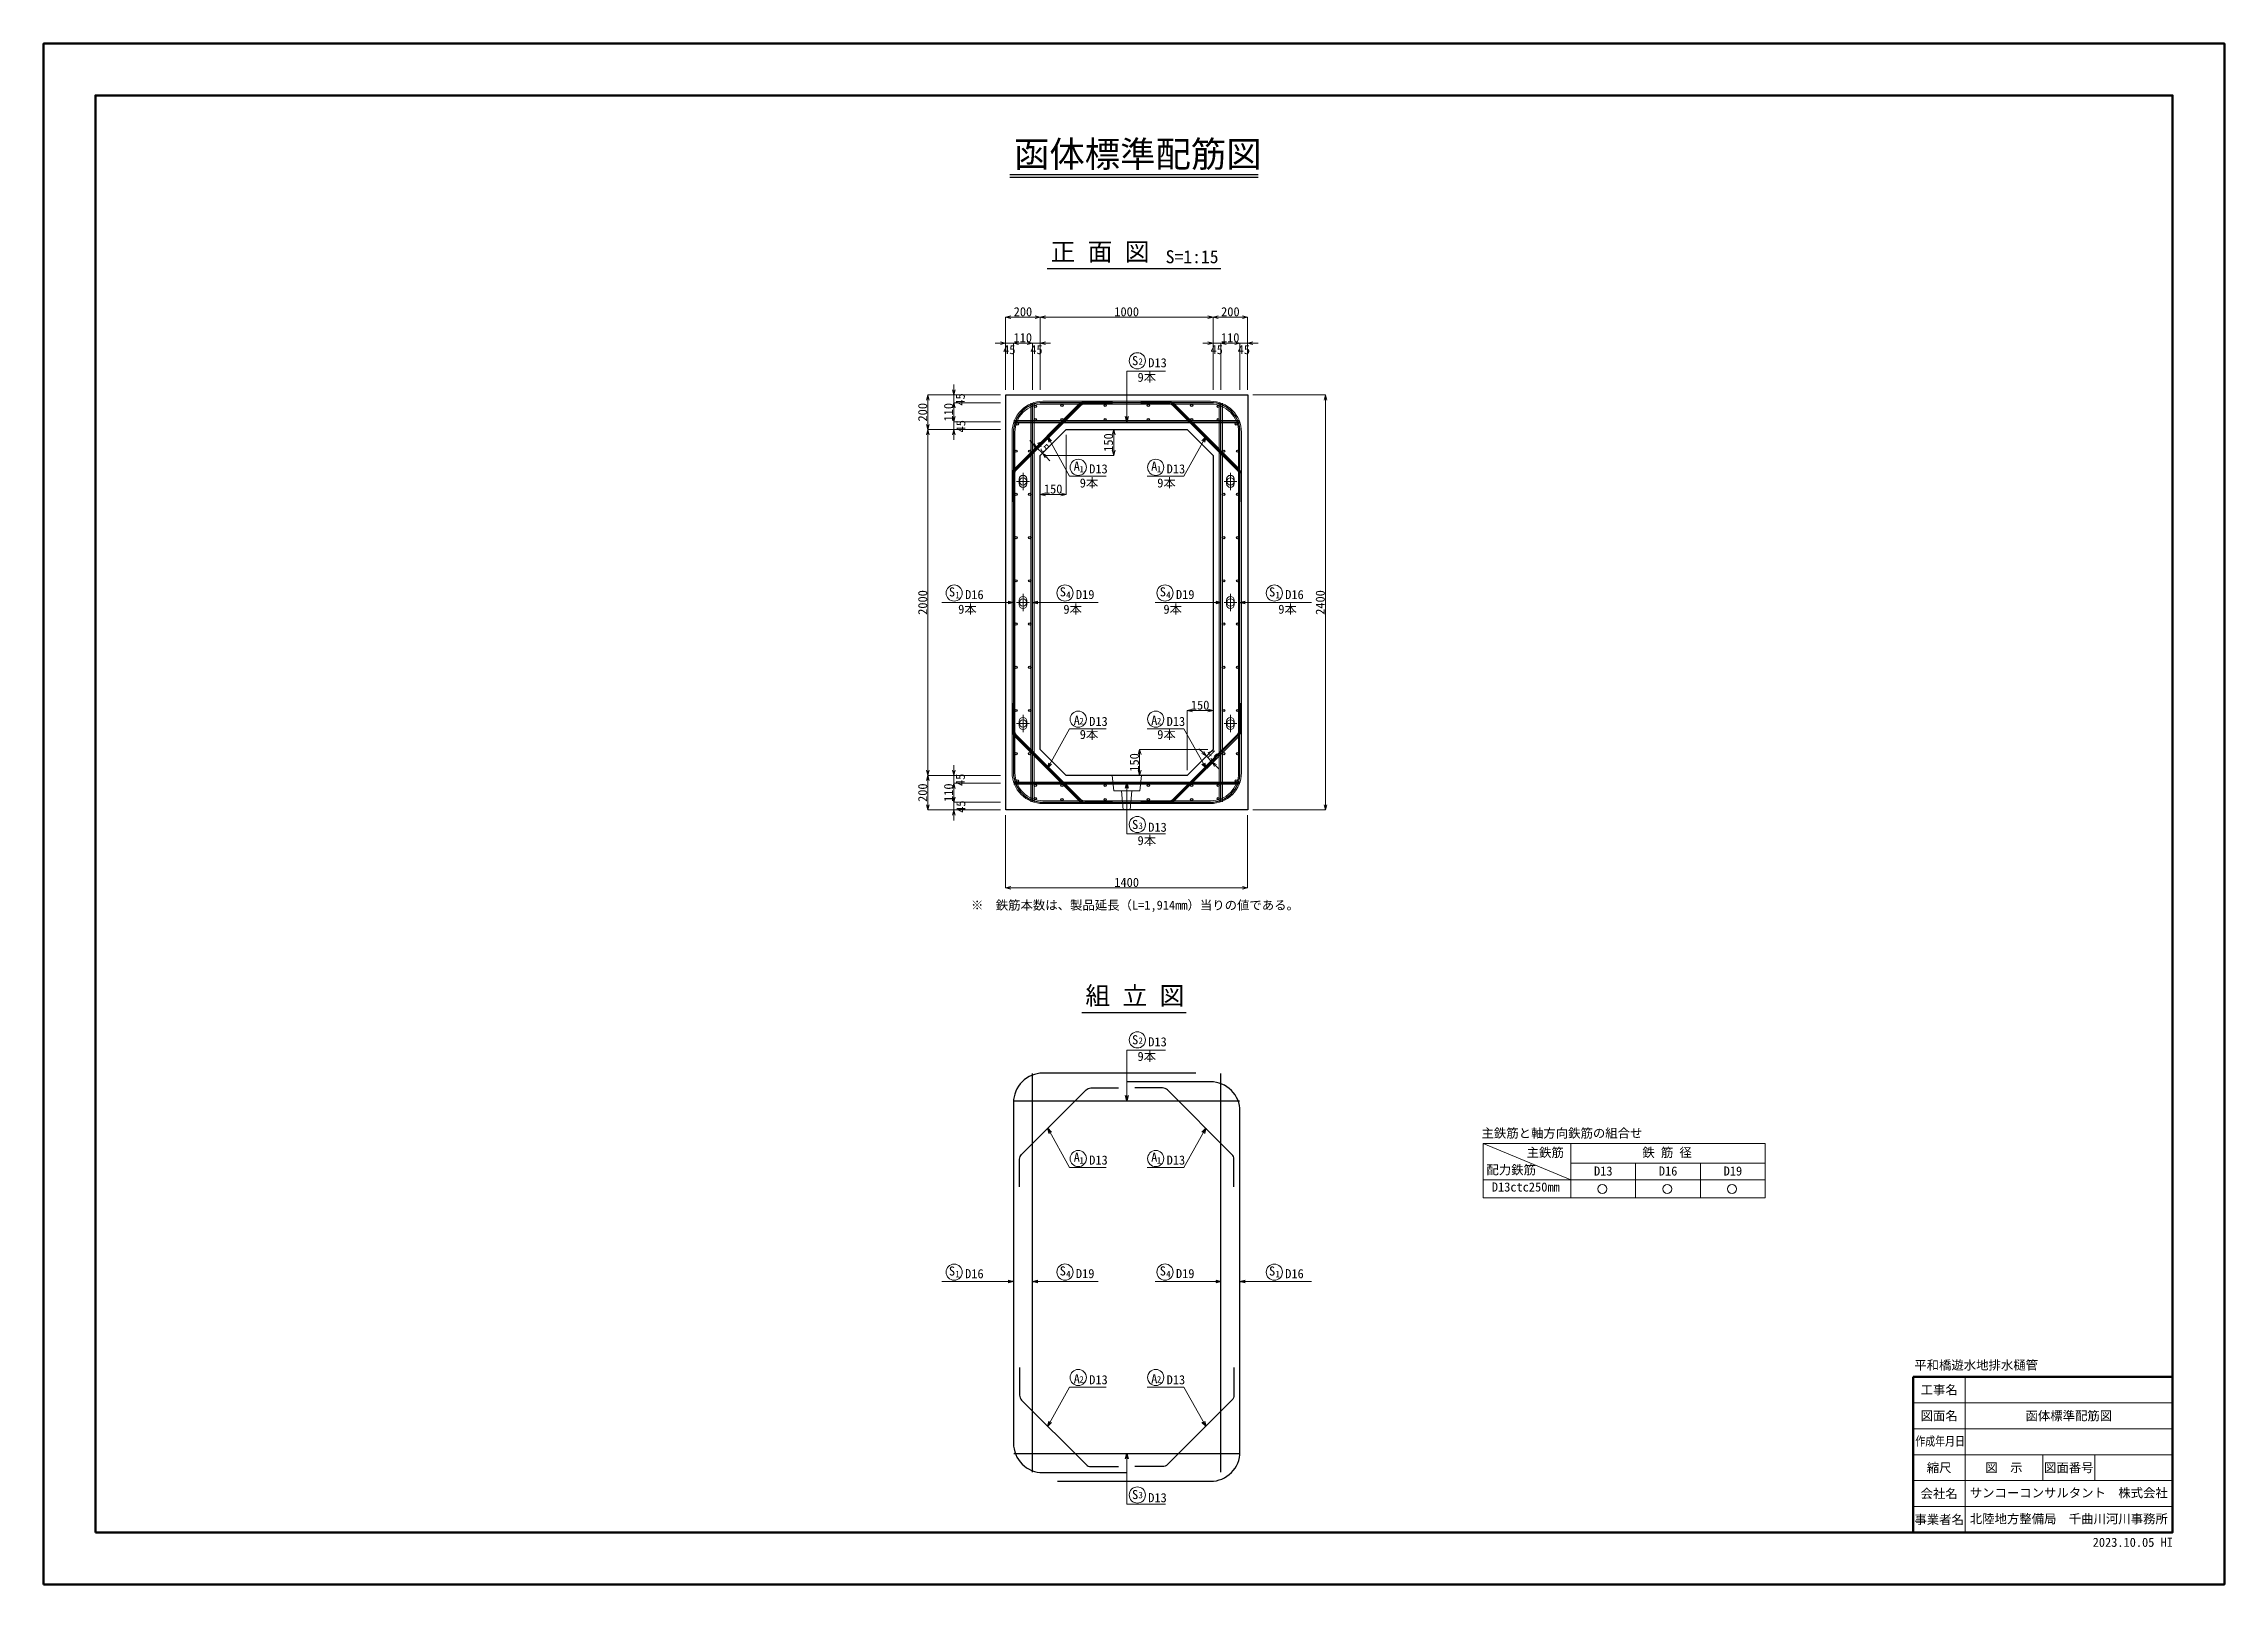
# Model space of a CAD drawing. Header units: millimetres. Extents: x 0 to 30738, y -2677 to 8936.
# Drawn here: x 0 to 12615, y 26 to 8936 of the extents above; entities that cross this region are included whole.
import ezdxf
from ezdxf.enums import TextEntityAlignment as Align

# ---------------------------------------------------------------- set-up
doc = ezdxf.new("R2010")
doc.units = ezdxf.units.MM
doc.header["$LTSCALE"] = 15
doc.linetypes.add('CENTER2', pattern=[28.575, 19.05, -3.175, 3.175, -3.175])
for name, color, linetype, lineweight in [('0中心線', 7, 'CENTER2', 9), ('0寸法', 7, 'Continuous', 5), ('0文字', 41, 'Continuous', 5), ('1Pca-BOX', 3, 'Continuous', 25), ('1シース・トランペットシース', 4, 'Continuous', 13), ('4鉄筋A', 84, 'Continuous', 25), ('4鉄筋F1', 40, 'Continuous', 25), ('4鉄筋S1', 1, 'Continuous', 25), ('4鉄筋S2', 5, 'Continuous', 25), ('4鉄筋S3', 141, 'Continuous', 25), ('4鉄筋S4', 11, 'Continuous', 25), ('D-TTL-FRAM', 2, 'Continuous', 50), ('D-TTL-LINE', 7, 'Continuous', 13), ('D-TTL-TXT', 7, 'Continuous', 0), ('D-TTL-TXTﾀｲﾄﾙ枠文字列', 7, 'Continuous', 25), ('D-TTL外枠', 2, 'Continuous', 50)]:
    doc.layers.add(name, color=color, linetype=linetype, lineweight=lineweight)
doc.layers.add('4鉄筋補助', color=8, linetype='Continuous', lineweight=5, plot=False)
doc.layers.add('D-WORK作業ﾚｲﾔ', color=9, linetype='Continuous', lineweight=13, plot=False)
doc.styles.get("Standard").update_dxf_attribs({"font": 'MS Gothic.ttf'})
doc.styles.add('寸法文字', font='MS Gothic.ttf')
doc.dimstyles.new('1／15', dxfattribs={"dimscale": 15, "dimtxt": 3.5, "dimasz": 2, "dimexe": 0, "dimexo": 2, "dimgap": 0.3, "dimtad": 1, "dimdec": 0, "dimzin": 1, "dimdsep": 46, "dimtxsty": '寸法文字', "dimblk": 'OPEN30', "dimcen": 2.5, "dimclrd": 256, "dimclre": 256, "dimclrt": 256, "dimadec": 0, "dimazin": 0, "dimtfac": 1, "dimtdec": 0, "dimtmove": 0, "dimatfit": 3, "dimldrblk": 'OPEN30', "dimfxl": 1, "dimlwd": 5, "dimlwe": 5, "dimarcsym": 0})

msp = doc.modelspace()

# ---------------------------------------------------------------- texts
at = {"layer": '0文字', "style": '寸法文字'}
for s, height, p in [('S', 52.5, (6296.2, 7076.2)), ('2', 37.5, (6333.5, 7078.9)), ('D13', 52.5, (6389.9, 7064.1)), ('9本', 52.5, (6327.9, 6980.1)), ('A', 52.5, (5958.7, 6466.5)), ('1', 37.5, (5991.8, 6455.8)), ('D13', 52.5, (6048.3, 6450.4)), ('A', 52.5, (6406.8, 6466.5)), ('1', 37.5, (6439.9, 6455.8)), ('D13', 52.5, (6496.4, 6450.4)), ('9本', 52.5, (5993.7, 6368.9)), ('9本', 52.5, (6441.8, 6368.9)), ('S', 52.5, (5236.8, 5738.8)), ('1', 37.5, (5274.1, 5728.8)), ('9本', 52.5, (5290.3, 5638.8)), ('D16', 52.5, (5330.5, 5723.4)), ('S', 52.5, (5877.8, 5739.3)), ('9本', 52.5, (5899.1, 5638.8)), ('4', 37.5, (5915, 5729.3)), ('D19', 52.5, (5971.5, 5724)), ('S', 52.5, (6456.4, 5739.3)), ('9本', 52.5, (6477.8, 5638.8)), ('4', 37.5, (6493.7, 5729.3)), ('D19', 52.5, (6550.2, 5724)), ('S', 52.5, (7088.7, 5738.8)), ('1', 37.5, (7125.9, 5728.8)), ('9本', 52.5, (7142.1, 5638.8)), ('D16', 52.5, (7182.4, 5723.4)), ('A', 52.5, (5958.7, 4996)), ('A', 52.5, (6406.8, 4996)), ('2', 37.5, (5991.8, 4999.6)), ('9本', 52.5, (5993.7, 4914.5)), ('D13', 52.5, (6048.3, 4990.1)), ('2', 37.5, (6439.9, 4999.6)), ('9本', 52.5, (6441.8, 4914.5)), ('D13', 52.5, (6496.4, 4990.1)), ('S', 52.5, (6296.2, 4393.9)), ('3', 37.5, (6333.5, 4394.3)), ('D13', 52.5, (6389.9, 4378.1)), ('9本', 52.5, (6327.9, 4300.9)), ('※\u3000鉄筋本数は、製品延長（L=1,914mm）当りの値である。', 52.5, (5364.7, 3927.6)), ('S', 52.5, (6296.2, 3149)), ('2', 37.5, (6333.5, 3151.7)), ('D13', 52.5, (6389.9, 3137)), ('9本', 52.5, (6327.9, 3052.9)), ('A', 52.5, (5958.7, 2469.4)), ('1', 37.5, (5991.8, 2458.6)), ('D13', 52.5, (6048.3, 2453.3)), ('A', 52.5, (6406.8, 2469.4)), ('1', 37.5, (6439.9, 2458.6)), ('D13', 52.5, (6496.4, 2453.3)), ('S', 52.5, (5236.8, 1811.6)), ('1', 37.5, (5274.1, 1801.6)), ('D16', 52.5, (5330.5, 1796.3)), ('S', 52.5, (5877.8, 1812.1)), ('4', 37.5, (5915, 1802.1)), ('D19', 52.5, (5971.5, 1796.8)), ('S', 52.5, (6456.4, 1812.1)), ('4', 37.5, (6493.7, 1802.1)), ('D19', 52.5, (6550.2, 1796.8)), ('S', 52.5, (7088.7, 1811.6)), ('1', 37.5, (7125.9, 1801.6)), ('D16', 52.5, (7182.4, 1796.3)), ('A', 52.5, (5958.7, 1188.8)), ('2', 37.5, (5991.8, 1192.4)), ('D13', 52.5, (6048.3, 1182.9)), ('A', 52.5, (6406.8, 1188.8)), ('2', 37.5, (6439.9, 1192.4)), ('D13', 52.5, (6496.4, 1182.9)), ('S', 52.5, (6296.2, 519)), ('3', 37.5, (6333.5, 523.3)), ('D13', 52.5, (6389.9, 500.9))]:
    msp.add_text(s, height=height, dxfattribs=at).set_placement(p)
for s, p in [('主鉄筋と軸方向鉄筋の組合せ', (8783.2, 2593.3)), ('主鉄筋', (8686.6, 2481.4)), ('鉄 筋 径', (9391, 2481.4)), ('配力鉄筋', (8489.5, 2381.3)), ('D13', (9022.1, 2374.2)), ('D16', (9397.1, 2374.2)), ('D19', (9772.1, 2374.2)), ('D13ctc250mm', (8573.9, 2281.9))]:
    msp.add_text(s, height=52.5, dxfattribs=at).set_placement(p, align=Align.BOTTOM_CENTER)
at = {"layer": 'D-TTL-TXT', "style": '寸法文字'}
msp.add_text('平和橋遊水地排水樋管', height=52.5, dxfattribs=at).set_placement((10821, 1252.1), align=Align.BOTTOM_LEFT)
for s, p in [('工事名', (10965, 1150.8)), ('図面名', (10965, 1000.8)), ('函体標準配筋図', (11715, 1000.8)), ('縮尺', (10965, 700.8)), ('図\u3000示', (11340, 700.8)), ('図面番号', (11715, 700.8)), ('会社名', (10965, 550.8)), ('事業者名', (10965, 400.8))]:
    msp.add_text(s, height=52.5, dxfattribs=at).set_placement(p, align=Align.MIDDLE_CENTER)
at = {"layer": 'D-TTL-TXT', "style": '寸法文字', "width": 0.84179}
msp.add_text('作成年月日', height=52.5, dxfattribs=at).set_placement((10827.1, 827.8), (11114.2, 827.8), align=Align.FIT)
at = {"layer": 'D-TTL-TXT', "color": 7, "style": '寸法文字'}
for s, p in [('サンコーコンサルタント\u3000株式会社', (11715, 555)), ('北陸地方整備局  千曲川河川事務所', (11715, 405))]:
    msp.add_text(s, height=52.5, dxfattribs=at).set_placement(p, align=Align.MIDDLE_CENTER)
at = {"layer": 'D-TTL-TXTﾀｲﾄﾙ枠文字列'}
for s, height, p in [('函体標準配筋図', 150, (5613.4, 8221.8)), ('S=1:15', 75, (6490.6, 7665.9))]:
    msp.add_text(s, height=height, dxfattribs=at).set_placement(p)
for s, p in [('正 面 図', (6111.2, 7648.1)), ('組 立 図', (6312.5, 3346))]:
    msp.add_text(s, height=105, dxfattribs=at).set_placement(p, align=Align.BOTTOM_CENTER)
at = {"layer": 'Defpoints', "style": '寸法文字'}
msp.add_text('2023.10.05 HI', height=52.5, dxfattribs=at).set_placement((12317.3, 242.9), align=Align.RIGHT)

# ---------------------------------------------------------------- blocks, each defined once
blk = doc.blocks.new('_Open30')
at = {"color": 0, "linetype": 'ByBlock', "lineweight": -2}
for p, q in [((-1, 0.27), (0, 0)), ((0, 0), (-1, -0.27)), ((0, 0), (-1, 0))]:
    blk.add_line(p, q, dxfattribs=at)
blk = doc.blocks.new('*D3')
at = {"layer": '0寸法', "lineweight": 5, "transparency": 16777216}
for p, q in [((5265, 6934), (5265, 6964)), ((5535, 6904), (5265, 6904)), ((5265, 6904), (5265, 6859)), ((5535, 6859), (5265, 6859)), ((5265, 6829), (5265, 6799))]:
    blk.add_line(p, q, dxfattribs=at)
at = {"layer": 'Defpoints', "color": 0, "transparency": 16777216}
for p in [(5265, 6859), (5565, 6904), (5565, 6859)]:
    blk.add_point(p, dxfattribs=at)
at = {"layer": '0寸法', "lineweight": 5, "transparency": 16777216, "xscale": 30, "yscale": 30, "zscale": 30}
for p, rotation in [((5265, 6904), 270), ((5265, 6859), 90)]:
    blk.add_blockref('_Open30', p, dxfattribs=dict(at, rotation=rotation))
at = {"layer": '0寸法', "transparency": 16777216, "insert": (5303, 6878), "char_height": 52.5, "attachment_point": 5, "rotation": 90, "style": '寸法文字'}
blk.add_mtext('45', dxfattribs=at)
blk = doc.blocks.new('*D4')
at = {"layer": '0寸法', "lineweight": 5, "transparency": 16777216}
for p, q in [((5535, 6859), (5265, 6859)), ((5265, 6829), (5265, 6779)), ((5535, 6749), (5265, 6749))]:
    blk.add_line(p, q, dxfattribs=at)
at = {"layer": 'Defpoints', "color": 0, "transparency": 16777216}
for p in [(5565, 6859), (5265, 6749), (5565, 6749)]:
    blk.add_point(p, dxfattribs=at)
at = {"layer": '0寸法', "lineweight": 5, "transparency": 16777216, "xscale": 30, "yscale": 30, "zscale": 30}
for p, rotation in [((5265, 6859), 90), ((5265, 6749), 270)]:
    blk.add_blockref('_Open30', p, dxfattribs=dict(at, rotation=rotation))
at = {"layer": '0寸法', "transparency": 16777216, "insert": (5235, 6804), "char_height": 52.5, "attachment_point": 5, "rotation": 90, "style": '寸法文字'}
blk.add_mtext('110', dxfattribs=at)
blk = doc.blocks.new('*D5')
at = {"layer": '0寸法', "lineweight": 5, "transparency": 16777216}
for p, q in [((5535, 6904), (5115, 6904)), ((5115, 6874), (5115, 6734)), ((5535, 6704), (5115, 6704))]:
    blk.add_line(p, q, dxfattribs=at)
at = {"layer": 'Defpoints', "color": 0, "transparency": 16777216}
for p in [(5565, 6904), (5115, 6704), (5565, 6704)]:
    blk.add_point(p, dxfattribs=at)
at = {"layer": '0寸法', "lineweight": 5, "transparency": 16777216, "xscale": 30, "yscale": 30, "zscale": 30}
for p, rotation in [((5115, 6904), 90), ((5115, 6704), 270)]:
    blk.add_blockref('_Open30', p, dxfattribs=dict(at, rotation=rotation))
at = {"layer": '0寸法', "transparency": 16777216, "insert": (5085, 6804), "char_height": 52.5, "attachment_point": 5, "rotation": 90, "style": '寸法文字'}
blk.add_mtext('200', dxfattribs=at)
blk = doc.blocks.new('*D6')
at = {"layer": '0寸法', "lineweight": 5, "transparency": 16777216}
for p, q in [((5265, 6779), (5265, 6809)), ((5535, 6749), (5265, 6749)), ((5265, 6749), (5265, 6704)), ((5535, 6704), (5265, 6704)), ((5265, 6674), (5265, 6644))]:
    blk.add_line(p, q, dxfattribs=at)
at = {"layer": 'Defpoints', "color": 0, "transparency": 16777216}
for p in [(5265, 6704), (5565, 6749), (5565, 6704)]:
    blk.add_point(p, dxfattribs=at)
at = {"layer": '0寸法', "lineweight": 5, "transparency": 16777216, "xscale": 30, "yscale": 30, "zscale": 30}
for p, rotation in [((5265, 6749), 270), ((5265, 6704), 90)]:
    blk.add_blockref('_Open30', p, dxfattribs=dict(at, rotation=rotation))
at = {"layer": '0寸法', "transparency": 16777216, "insert": (5306, 6723), "char_height": 52.5, "attachment_point": 5, "rotation": 90, "style": '寸法文字'}
blk.add_mtext('45', dxfattribs=at)
blk = doc.blocks.new('*D7')
at = {"layer": '0寸法', "lineweight": 5, "transparency": 16777216}
for p, q in [((5535, 6704), (5115, 6704)), ((5115, 6674), (5115, 4734)), ((5535, 4704), (5115, 4704))]:
    blk.add_line(p, q, dxfattribs=at)
at = {"layer": 'Defpoints', "color": 0, "transparency": 16777216}
for p in [(5565, 6704), (5115, 4704), (5565, 4704)]:
    blk.add_point(p, dxfattribs=at)
at = {"layer": '0寸法', "lineweight": 5, "transparency": 16777216, "xscale": 30, "yscale": 30, "zscale": 30}
for p, rotation in [((5115, 6704), 90), ((5115, 4704), 270)]:
    blk.add_blockref('_Open30', p, dxfattribs=dict(at, rotation=rotation))
at = {"layer": '0寸法', "transparency": 16777216, "insert": (5085, 5704), "char_height": 52.5, "attachment_point": 5, "rotation": 90, "style": '寸法文字'}
blk.add_mtext('2000', dxfattribs=at)
blk = doc.blocks.new('*D8')
at = {"layer": '0寸法', "lineweight": 5, "transparency": 16777216}
for p, q in [((5265, 4734), (5265, 4764)), ((5535, 4704), (5265, 4704)), ((5265, 4704), (5265, 4659)), ((5535, 4659), (5265, 4659)), ((5265, 4629), (5265, 4599))]:
    blk.add_line(p, q, dxfattribs=at)
at = {"layer": 'Defpoints', "color": 0, "transparency": 16777216}
for p in [(5565, 4704), (5265, 4659), (5565, 4659)]:
    blk.add_point(p, dxfattribs=at)
at = {"layer": '0寸法', "lineweight": 5, "transparency": 16777216, "xscale": 30, "yscale": 30, "zscale": 30}
for p, rotation in [((5265, 4704), 270), ((5265, 4659), 90)]:
    blk.add_blockref('_Open30', p, dxfattribs=dict(at, rotation=rotation))
at = {"layer": '0寸法', "transparency": 16777216, "insert": (5303, 4678), "char_height": 52.5, "attachment_point": 5, "rotation": 90, "style": '寸法文字'}
blk.add_mtext('45', dxfattribs=at)
blk = doc.blocks.new('*D9')
at = {"layer": '0寸法', "lineweight": 5, "transparency": 16777216}
for p, q in [((5535, 4659), (5265, 4659)), ((5265, 4629), (5265, 4579)), ((5535, 4549), (5265, 4549))]:
    blk.add_line(p, q, dxfattribs=at)
at = {"layer": 'Defpoints', "color": 0, "transparency": 16777216}
for p in [(5265, 4549), (5565, 4659), (5565, 4549)]:
    blk.add_point(p, dxfattribs=at)
at = {"layer": '0寸法', "lineweight": 5, "transparency": 16777216, "xscale": 30, "yscale": 30, "zscale": 30}
for p, rotation in [((5265, 4659), 90), ((5265, 4549), 270)]:
    blk.add_blockref('_Open30', p, dxfattribs=dict(at, rotation=rotation))
at = {"layer": '0寸法', "transparency": 16777216, "insert": (5235, 4604), "char_height": 52.5, "attachment_point": 5, "rotation": 90, "style": '寸法文字'}
blk.add_mtext('110', dxfattribs=at)
blk = doc.blocks.new('*D10')
at = {"layer": '0寸法', "lineweight": 5, "transparency": 16777216}
for p, q in [((5535, 4704), (5115, 4704)), ((5115, 4674), (5115, 4534)), ((5535, 4504), (5115, 4504))]:
    blk.add_line(p, q, dxfattribs=at)
at = {"layer": 'Defpoints', "color": 0, "transparency": 16777216}
for p in [(5565, 4704), (5115, 4504), (5565, 4504)]:
    blk.add_point(p, dxfattribs=at)
at = {"layer": '0寸法', "lineweight": 5, "transparency": 16777216, "xscale": 30, "yscale": 30, "zscale": 30}
for p, rotation in [((5115, 4704), 90), ((5115, 4504), 270)]:
    blk.add_blockref('_Open30', p, dxfattribs=dict(at, rotation=rotation))
at = {"layer": '0寸法', "transparency": 16777216, "insert": (5085, 4604), "char_height": 52.5, "attachment_point": 5, "rotation": 90, "style": '寸法文字'}
blk.add_mtext('200', dxfattribs=at)
blk = doc.blocks.new('*D11')
at = {"layer": '0寸法', "lineweight": 5, "transparency": 16777216}
for p, q in [((5265, 4579), (5265, 4609)), ((5535, 4549), (5265, 4549)), ((5265, 4549), (5265, 4504)), ((5535, 4504), (5265, 4504)), ((5265, 4474), (5265, 4444))]:
    blk.add_line(p, q, dxfattribs=at)
at = {"layer": 'Defpoints', "color": 0, "transparency": 16777216}
for p in [(5565, 4549), (5265, 4504), (5565, 4504)]:
    blk.add_point(p, dxfattribs=at)
at = {"layer": '0寸法', "lineweight": 5, "transparency": 16777216, "xscale": 30, "yscale": 30, "zscale": 30}
for p, rotation in [((5265, 4549), 270), ((5265, 4504), 90)]:
    blk.add_blockref('_Open30', p, dxfattribs=dict(at, rotation=rotation))
at = {"layer": '0寸法', "transparency": 16777216, "insert": (5306, 4523), "char_height": 52.5, "attachment_point": 5, "rotation": 90, "style": '寸法文字'}
blk.add_mtext('45', dxfattribs=at)
blk = doc.blocks.new('*D12')
at = {"layer": '0寸法', "lineweight": 5, "transparency": 16777216}
for p, q in [((5565, 6934), (5565, 7354)), ((5735, 7354), (5595, 7354)), ((5765, 6934), (5765, 7354))]:
    blk.add_line(p, q, dxfattribs=at)
at = {"layer": 'Defpoints', "color": 0, "transparency": 16777216}
for p in [(5565, 7354), (5565, 6904), (5765, 6904)]:
    blk.add_point(p, dxfattribs=at)
at = {"layer": '0寸法', "lineweight": 5, "transparency": 16777216, "xscale": 30, "yscale": 30, "zscale": 30, "rotation": 180}
blk.add_blockref('_Open30', (5565, 7354), dxfattribs=at)
at = {"layer": '0寸法', "lineweight": 5, "transparency": 16777216, "xscale": 30, "yscale": 30, "zscale": 30}
blk.add_blockref('_Open30', (5765, 7354), dxfattribs=at)
at = {"layer": '0寸法', "transparency": 16777216, "insert": (5665, 7385), "char_height": 52.5, "attachment_point": 5, "style": '寸法文字'}
blk.add_mtext('200', dxfattribs=at)
blk = doc.blocks.new('*D13')
at = {"layer": '0寸法', "lineweight": 5, "transparency": 16777216}
for p, q in [((5535, 7204), (5505, 7204)), ((5565, 6934), (5565, 7204)), ((5565, 7204), (5610, 7204)), ((5610, 6934), (5610, 7204)), ((5640, 7204), (5670, 7204))]:
    blk.add_line(p, q, dxfattribs=at)
at = {"layer": 'Defpoints', "color": 0, "transparency": 16777216}
for p in [(5610, 7204), (5565, 6904), (5610, 6904)]:
    blk.add_point(p, dxfattribs=at)
at = {"layer": '0寸法', "lineweight": 5, "transparency": 16777216, "xscale": 30, "yscale": 30, "zscale": 30}
blk.add_blockref('_Open30', (5565, 7204), dxfattribs=at)
at = {"layer": '0寸法', "lineweight": 5, "transparency": 16777216, "xscale": 30, "yscale": 30, "zscale": 30, "rotation": 180}
blk.add_blockref('_Open30', (5610, 7204), dxfattribs=at)
at = {"layer": '0寸法', "transparency": 16777216, "insert": (5586, 7166), "char_height": 52.5, "attachment_point": 5, "style": '寸法文字'}
blk.add_mtext('45', dxfattribs=at)
blk = doc.blocks.new('*D14')
at = {"layer": '0寸法', "lineweight": 5, "transparency": 16777216}
for p, q in [((5610, 6934), (5610, 7204)), ((5640, 7204), (5690, 7204)), ((5720, 6934), (5720, 7204))]:
    blk.add_line(p, q, dxfattribs=at)
at = {"layer": 'Defpoints', "color": 0, "transparency": 16777216}
for p in [(5720, 7204), (5610, 6904), (5720, 6904)]:
    blk.add_point(p, dxfattribs=at)
at = {"layer": '0寸法', "lineweight": 5, "transparency": 16777216, "xscale": 30, "yscale": 30, "zscale": 30, "rotation": 180}
blk.add_blockref('_Open30', (5610, 7204), dxfattribs=at)
at = {"layer": '0寸法', "lineweight": 5, "transparency": 16777216, "xscale": 30, "yscale": 30, "zscale": 30}
blk.add_blockref('_Open30', (5720, 7204), dxfattribs=at)
at = {"layer": '0寸法', "transparency": 16777216, "insert": (5664, 7235), "char_height": 52.5, "attachment_point": 5, "style": '寸法文字'}
blk.add_mtext('110', dxfattribs=at)
blk = doc.blocks.new('*D15')
at = {"layer": '0寸法', "lineweight": 5, "transparency": 16777216}
for p, q in [((5690, 7204), (5660, 7204)), ((5720, 6934), (5720, 7204)), ((5720, 7204), (5765, 7204)), ((5765, 6934), (5765, 7204)), ((5795, 7204), (5825, 7204))]:
    blk.add_line(p, q, dxfattribs=at)
at = {"layer": 'Defpoints', "color": 0, "transparency": 16777216}
for p in [(5765, 7204), (5720, 6904), (5765, 6904)]:
    blk.add_point(p, dxfattribs=at)
at = {"layer": '0寸法', "lineweight": 5, "transparency": 16777216, "xscale": 30, "yscale": 30, "zscale": 30}
blk.add_blockref('_Open30', (5720, 7204), dxfattribs=at)
at = {"layer": '0寸法', "lineweight": 5, "transparency": 16777216, "xscale": 30, "yscale": 30, "zscale": 30, "rotation": 180}
blk.add_blockref('_Open30', (5765, 7204), dxfattribs=at)
at = {"layer": '0寸法', "transparency": 16777216, "insert": (5743, 7166), "char_height": 52.5, "attachment_point": 5, "style": '寸法文字'}
blk.add_mtext('45', dxfattribs=at)
blk = doc.blocks.new('*D16')
at = {"layer": '0寸法', "lineweight": 5, "transparency": 16777216}
for p, q in [((5765, 6934), (5765, 7354)), ((5795, 7354), (6735, 7354)), ((6765, 6934), (6765, 7354))]:
    blk.add_line(p, q, dxfattribs=at)
at = {"layer": 'Defpoints', "color": 0, "transparency": 16777216}
for p in [(6765, 7354), (5765, 6904), (6765, 6904)]:
    blk.add_point(p, dxfattribs=at)
at = {"layer": '0寸法', "lineweight": 5, "transparency": 16777216, "xscale": 30, "yscale": 30, "zscale": 30, "rotation": 180}
blk.add_blockref('_Open30', (5765, 7354), dxfattribs=at)
at = {"layer": '0寸法', "lineweight": 5, "transparency": 16777216, "xscale": 30, "yscale": 30, "zscale": 30}
blk.add_blockref('_Open30', (6765, 7354), dxfattribs=at)
at = {"layer": '0寸法', "transparency": 16777216, "insert": (6265, 7385), "char_height": 52.5, "attachment_point": 5, "style": '寸法文字'}
blk.add_mtext('1000', dxfattribs=at)
blk = doc.blocks.new('*D17')
at = {"layer": '0寸法', "lineweight": 5, "transparency": 16777216}
for p, q in [((6765, 6934), (6765, 7354)), ((6935, 7354), (6795, 7354)), ((6965, 6934), (6965, 7354))]:
    blk.add_line(p, q, dxfattribs=at)
at = {"layer": 'Defpoints', "color": 0, "transparency": 16777216}
for p in [(6765, 7354), (6765, 6904), (6965, 6904)]:
    blk.add_point(p, dxfattribs=at)
at = {"layer": '0寸法', "lineweight": 5, "transparency": 16777216, "xscale": 30, "yscale": 30, "zscale": 30, "rotation": 180}
blk.add_blockref('_Open30', (6765, 7354), dxfattribs=at)
at = {"layer": '0寸法', "lineweight": 5, "transparency": 16777216, "xscale": 30, "yscale": 30, "zscale": 30}
blk.add_blockref('_Open30', (6965, 7354), dxfattribs=at)
at = {"layer": '0寸法', "transparency": 16777216, "insert": (6865, 7385), "char_height": 52.5, "attachment_point": 5, "style": '寸法文字'}
blk.add_mtext('200', dxfattribs=at)
blk = doc.blocks.new('*D18')
at = {"layer": '0寸法', "lineweight": 5, "transparency": 16777216}
for p, q in [((6735, 7204), (6705, 7204)), ((6765, 6934), (6765, 7204)), ((6765, 7204), (6810, 7204)), ((6810, 6934), (6810, 7204)), ((6840, 7204), (6870, 7204))]:
    blk.add_line(p, q, dxfattribs=at)
at = {"layer": 'Defpoints', "color": 0, "transparency": 16777216}
for p in [(6810, 7204), (6765, 6904), (6810, 6904)]:
    blk.add_point(p, dxfattribs=at)
at = {"layer": '0寸法', "lineweight": 5, "transparency": 16777216, "xscale": 30, "yscale": 30, "zscale": 30}
blk.add_blockref('_Open30', (6765, 7204), dxfattribs=at)
at = {"layer": '0寸法', "lineweight": 5, "transparency": 16777216, "xscale": 30, "yscale": 30, "zscale": 30, "rotation": 180}
blk.add_blockref('_Open30', (6810, 7204), dxfattribs=at)
at = {"layer": '0寸法', "transparency": 16777216, "insert": (6786, 7166), "char_height": 52.5, "attachment_point": 5, "style": '寸法文字'}
blk.add_mtext('45', dxfattribs=at)
blk = doc.blocks.new('*D19')
at = {"layer": '0寸法', "lineweight": 5, "transparency": 16777216}
for p, q in [((6810, 6934), (6810, 7204)), ((6840, 7204), (6890, 7204)), ((6920, 6934), (6920, 7204))]:
    blk.add_line(p, q, dxfattribs=at)
at = {"layer": 'Defpoints', "color": 0, "transparency": 16777216}
for p in [(6920, 7204), (6810, 6904), (6920, 6904)]:
    blk.add_point(p, dxfattribs=at)
at = {"layer": '0寸法', "lineweight": 5, "transparency": 16777216, "xscale": 30, "yscale": 30, "zscale": 30, "rotation": 180}
blk.add_blockref('_Open30', (6810, 7204), dxfattribs=at)
at = {"layer": '0寸法', "lineweight": 5, "transparency": 16777216, "xscale": 30, "yscale": 30, "zscale": 30}
blk.add_blockref('_Open30', (6920, 7204), dxfattribs=at)
at = {"layer": '0寸法', "transparency": 16777216, "insert": (6864, 7235), "char_height": 52.5, "attachment_point": 5, "style": '寸法文字'}
blk.add_mtext('110', dxfattribs=at)
blk = doc.blocks.new('*D20')
at = {"layer": '0寸法', "lineweight": 5, "transparency": 16777216}
for p, q in [((6890, 7204), (6860, 7204)), ((6920, 6934), (6920, 7204)), ((6920, 7204), (6965, 7204)), ((6965, 6934), (6965, 7204)), ((6995, 7204), (7025, 7204))]:
    blk.add_line(p, q, dxfattribs=at)
at = {"layer": 'Defpoints', "color": 0, "transparency": 16777216}
for p in [(6965, 7204), (6920, 6904), (6965, 6904)]:
    blk.add_point(p, dxfattribs=at)
at = {"layer": '0寸法', "lineweight": 5, "transparency": 16777216, "xscale": 30, "yscale": 30, "zscale": 30}
blk.add_blockref('_Open30', (6920, 7204), dxfattribs=at)
at = {"layer": '0寸法', "lineweight": 5, "transparency": 16777216, "xscale": 30, "yscale": 30, "zscale": 30, "rotation": 180}
blk.add_blockref('_Open30', (6965, 7204), dxfattribs=at)
at = {"layer": '0寸法', "transparency": 16777216, "insert": (6943, 7166), "char_height": 52.5, "attachment_point": 5, "style": '寸法文字'}
blk.add_mtext('45', dxfattribs=at)
blk = doc.blocks.new('*D21')
at = {"layer": '0寸法', "lineweight": 5, "transparency": 16777216}
for p, q in [((6995, 6904), (7415, 6904)), ((7415, 6874), (7415, 4534)), ((6995, 4504), (7415, 4504))]:
    blk.add_line(p, q, dxfattribs=at)
at = {"layer": 'Defpoints', "color": 0, "transparency": 16777216}
for p in [(6965, 6904), (6965, 4504), (7415, 4504)]:
    blk.add_point(p, dxfattribs=at)
at = {"layer": '0寸法', "lineweight": 5, "transparency": 16777216, "xscale": 30, "yscale": 30, "zscale": 30}
for p, rotation in [((7415, 6904), 90), ((7415, 4504), 270)]:
    blk.add_blockref('_Open30', p, dxfattribs=dict(at, rotation=rotation))
at = {"layer": '0寸法', "transparency": 16777216, "insert": (7385, 5704), "char_height": 52.5, "attachment_point": 5, "rotation": 90, "style": '寸法文字'}
blk.add_mtext('2400', dxfattribs=at)
blk = doc.blocks.new('*D22')
at = {"layer": '0寸法', "lineweight": 5, "transparency": 16777216}
for p, q in [((5565, 4474), (5565, 4054)), ((6965, 4474), (6965, 4054)), ((5595, 4054), (6935, 4054))]:
    blk.add_line(p, q, dxfattribs=at)
at = {"layer": 'Defpoints', "color": 0, "transparency": 16777216}
for p in [(5565, 4504), (6965, 4504), (6965, 4054)]:
    blk.add_point(p, dxfattribs=at)
at = {"layer": '0寸法', "lineweight": 5, "transparency": 16777216, "xscale": 30, "yscale": 30, "zscale": 30, "rotation": 180}
blk.add_blockref('_Open30', (5565, 4054), dxfattribs=at)
at = {"layer": '0寸法', "lineweight": 5, "transparency": 16777216, "xscale": 30, "yscale": 30, "zscale": 30}
blk.add_blockref('_Open30', (6965, 4054), dxfattribs=at)
at = {"layer": '0寸法', "transparency": 16777216, "insert": (6265, 4085), "char_height": 52.5, "attachment_point": 5, "style": '寸法文字'}
blk.add_mtext('1400', dxfattribs=at)
blk = doc.blocks.new('*D23')
at = {"layer": '0寸法', "lineweight": 5, "transparency": 16777216}
for p, q in [((5915, 6674), (5915, 6329)), ((5765, 6524), (5765, 6329)), ((5795, 6329), (5885, 6329))]:
    blk.add_line(p, q, dxfattribs=at)
at = {"layer": 'Defpoints', "color": 0, "transparency": 16777216}
for p in [(5915, 6704), (5765, 6554), (5915, 6329)]:
    blk.add_point(p, dxfattribs=at)
at = {"layer": '0寸法', "lineweight": 5, "transparency": 16777216, "xscale": 30, "yscale": 30, "zscale": 30, "rotation": 180}
blk.add_blockref('_Open30', (5765, 6329), dxfattribs=at)
at = {"layer": '0寸法', "lineweight": 5, "transparency": 16777216, "xscale": 30, "yscale": 30, "zscale": 30}
blk.add_blockref('_Open30', (5915, 6329), dxfattribs=at)
at = {"layer": '0寸法', "transparency": 16777216, "insert": (5840, 6360), "char_height": 52.5, "attachment_point": 5, "style": '寸法文字'}
blk.add_mtext('150', dxfattribs=at)
blk = doc.blocks.new('*D24')
at = {"layer": '0寸法', "lineweight": 5, "transparency": 16777216}
for p, q in [((5945, 6704), (6190, 6704)), ((6190, 6674), (6190, 6584)), ((5795, 6554), (6190, 6554))]:
    blk.add_line(p, q, dxfattribs=at)
at = {"layer": 'Defpoints', "color": 0, "linetype": 'ByBlock', "transparency": 16777216}
for p in [(5915, 6704), (5765, 6554), (6190, 6554)]:
    blk.add_point(p, dxfattribs=at)
at = {"layer": '0寸法', "linetype": 'ByBlock', "lineweight": 5, "transparency": 16777216, "xscale": 30, "yscale": 30, "zscale": 30}
for p, rotation in [((6190, 6704), 90), ((6190, 6554), 270)]:
    blk.add_blockref('_Open30', p, dxfattribs=dict(at, rotation=rotation))
at = {"layer": '0寸法', "linetype": 'ByBlock', "transparency": 16777216, "insert": (6160, 6629), "char_height": 52.5, "attachment_point": 5, "rotation": 90, "style": '寸法文字'}
blk.add_mtext('150', dxfattribs=at)
blk = doc.blocks.new('*D25')
at = {"layer": '0寸法', "lineweight": 5, "transparency": 16777216}
for p, q in [((5725, 6620), (5704, 6641)), ((5787, 6640), (5746, 6599)), ((5746, 6599), (5778, 6567)), ((5819, 6608), (5778, 6567)), ((5799, 6546), (5821, 6524))]:
    blk.add_line(p, q, dxfattribs=at)
at = {"layer": 'Defpoints', "color": 0, "transparency": 16777216}
for p in [(5778, 6567), (5809, 6661), (5840, 6629)]:
    blk.add_point(p, dxfattribs=at)
at = {"layer": '0寸法', "lineweight": 5, "transparency": 16777216, "xscale": 30, "yscale": 30, "zscale": 30}
for p, rotation in [((5746, 6599), 314.9999999998952), ((5778, 6567), 134.9999999998952)]:
    blk.add_blockref('_Open30', p, dxfattribs=dict(at, rotation=rotation))
at = {"layer": '0寸法', "transparency": 16777216, "insert": (5780, 6609), "char_height": 52.5, "attachment_point": 5, "rotation": 315, "style": '寸法文字'}
blk.add_mtext('45', dxfattribs=at)
blk = doc.blocks.new('*D26')
at = {"layer": '0寸法', "lineweight": 5, "transparency": 16777216}
for p, q in [((6615, 4734), (6615, 5079)), ((6645, 5079), (6735, 5079)), ((6765, 4884), (6765, 5079))]:
    blk.add_line(p, q, dxfattribs=at)
at = {"layer": 'Defpoints', "color": 0, "linetype": 'ByBlock', "transparency": 16777216}
for p in [(6765, 5079), (6765, 4854), (6615, 4704)]:
    blk.add_point(p, dxfattribs=at)
at = {"layer": '0寸法', "linetype": 'ByBlock', "lineweight": 5, "transparency": 16777216, "xscale": 30, "yscale": 30, "zscale": 30, "rotation": 180}
blk.add_blockref('_Open30', (6615, 5079), dxfattribs=at)
at = {"layer": '0寸法', "linetype": 'ByBlock', "lineweight": 5, "transparency": 16777216, "xscale": 30, "yscale": 30, "zscale": 30}
blk.add_blockref('_Open30', (6765, 5079), dxfattribs=at)
at = {"layer": '0寸法', "linetype": 'ByBlock', "transparency": 16777216, "insert": (6690, 5110), "char_height": 52.5, "attachment_point": 5, "style": '寸法文字'}
blk.add_mtext('150', dxfattribs=at)
blk = doc.blocks.new('*D27')
at = {"layer": '0寸法', "lineweight": 5, "transparency": 16777216}
for p, q in [((6735, 4854), (6340, 4854)), ((6340, 4824), (6340, 4734)), ((6585, 4704), (6340, 4704))]:
    blk.add_line(p, q, dxfattribs=at)
at = {"layer": 'Defpoints', "color": 0, "linetype": 'ByBlock', "transparency": 16777216}
for p in [(6765, 4854), (6340, 4704), (6615, 4704)]:
    blk.add_point(p, dxfattribs=at)
at = {"layer": '0寸法', "linetype": 'ByBlock', "lineweight": 5, "transparency": 16777216, "xscale": 30, "yscale": 30, "zscale": 30}
for p, rotation in [((6340, 4854), 90), ((6340, 4704), 270)]:
    blk.add_blockref('_Open30', p, dxfattribs=dict(at, rotation=rotation))
at = {"layer": '0寸法', "linetype": 'ByBlock', "transparency": 16777216, "insert": (6310, 4779), "char_height": 52.5, "attachment_point": 5, "rotation": 90, "style": '寸法文字'}
blk.add_mtext('150', dxfattribs=at)
blk = doc.blocks.new('*D28')
at = {"layer": '0寸法', "lineweight": 5, "transparency": 16777216}
for p, q in [((6657, 4745), (6726, 4815)), ((6705, 4836), (6683, 4857)), ((6758, 4783), (6726, 4815)), ((6689, 4714), (6758, 4783)), ((6779, 4762), (6800, 4740))]:
    blk.add_line(p, q, dxfattribs=at)
at = {"layer": 'Defpoints', "color": 0, "transparency": 16777216}
for p in [(6726, 4815), (6635, 4724), (6667, 4692)]:
    blk.add_point(p, dxfattribs=at)
at = {"layer": '0寸法', "lineweight": 5, "transparency": 16777216, "xscale": 30, "yscale": 30, "zscale": 30}
for p, rotation in [((6726, 4815), 315), ((6758, 4783), 135)]:
    blk.add_blockref('_Open30', p, dxfattribs=dict(at, rotation=rotation))
at = {"layer": '0寸法', "transparency": 16777216, "insert": (6764, 4820), "char_height": 52.5, "attachment_point": 5, "rotation": 315, "style": '寸法文字'}
blk.add_mtext('45', dxfattribs=at)

# ---------------------------------------------------------------- dimensions: what is measured, and where the dimension line sits
at = {"layer": '0寸法'}
for base, p1, p2, picture, middle in [((5565.5, 7354.2), (5765.5, 6904.2), (5565.5, 6904.2), '*D12', (5665.5, 7384.9)), ((6765.5, 7354.2), (5765.5, 6904.2), (6765.5, 6904.2), '*D16', (6265.5, 7384.9)), ((6765.5, 7354.2), (6965.5, 6904.2), (6765.5, 6904.2), '*D17', (6865.5, 7384.9)), ((5915.5, 6329.2), (5765.5, 6554.2), (5915.5, 6704.2), '*D23', (5840.5, 6359.9)), ((6965.5, 4054.2), (5565.5, 4504.2), (6965.5, 4504.2), '*D22', (6265.5, 4084.9))]:
    dim = msp.add_linear_dim(base=base, p1=p1, p2=p2, dimstyle='1／15', dxfattribs=at)
    dim.commit()
    dim.dimension.update_dxf_attribs({"geometry": picture, "text_midpoint": middle})
for base, p1, p2, picture, middle in [((5610.5, 7204.2), (5565.5, 6904.2), (5610.5, 6904.2), '*D13', (5586.2, 7166.2)), ((5720.5, 7204.2), (5610.5, 6904.2), (5720.5, 6904.2), '*D14', (5663.9, 7234.9)), ((5765.5, 7204.2), (5720.5, 6904.2), (5765.5, 6904.2), '*D15', (5742.6, 7166.3)), ((6810.5, 7204.2), (6765.5, 6904.2), (6810.5, 6904.2), '*D18', (6786.2, 7166.2)), ((6920.5, 7204.2), (6810.5, 6904.2), (6920.5, 6904.2), '*D19', (6863.9, 7234.9)), ((6965.5, 7204.2), (6920.5, 6904.2), (6965.5, 6904.2), '*D20', (6942.6, 7166.3))]:
    dim = msp.add_linear_dim(base=base, p1=p1, p2=p2, dimstyle='1／15', override={"dimtmove": 2}, dxfattribs=at)
    dim.commit()
    dim.dimension.update_dxf_attribs({"geometry": picture, "text_midpoint": middle, "dimtype": 160})
for base, p1, p2, angle, picture, middle, dimtype in [((5265.5, 6859.2), (5565.5, 6904.2), (5565.5, 6859.2), 90, '*D3', (5302.6, 6877.6), 160), ((5265.5, 6704.2), (5565.5, 6749.2), (5565.5, 6704.2), 90, '*D6', (5305.9, 6722.7), 160), ((5778.1, 6566.8), (5808.7, 6661), (5840.5, 6629.2), 315, '*D25', (5780.4, 6608.9), 161), ((5265.5, 4659.2), (5565.5, 4704.2), (5565.5, 4659.2), 90, '*D8', (5302.6, 4677.6), 160), ((5265.5, 4504.2), (5565.5, 4549.2), (5565.5, 4504.2), 90, '*D11', (5305.9, 4522.7), 160)]:
    dim = msp.add_linear_dim(base=base, p1=p1, p2=p2, angle=angle, dimstyle='1／15', override={"dimtmove": 2}, dxfattribs=at)
    dim.commit()
    dim.dimension.update_dxf_attribs({"geometry": picture, "text_midpoint": middle, "dimtype": dimtype})
for base, p1, p2, picture, middle in [((5115.5, 6704.2), (5565.5, 6904.2), (5565.5, 6704.2), '*D5', (5084.7, 6804.2)), ((5265.5, 6749.2), (5565.5, 6859.2), (5565.5, 6749.2), '*D4', (5234.7, 6804.2)), ((7415.5, 4504.2), (6965.5, 6904.2), (6965.5, 4504.2), '*D21', (7384.7, 5704.2)), ((5115.5, 4704.2), (5565.5, 6704.2), (5565.5, 4704.2), '*D7', (5084.7, 5704.2)), ((5115.5, 4504.2), (5565.5, 4704.2), (5565.5, 4504.2), '*D10', (5084.7, 4604.2)), ((5265.5, 4549.2), (5565.5, 4659.2), (5565.5, 4549.2), '*D9', (5234.7, 4604.2))]:
    dim = msp.add_linear_dim(base=base, p1=p1, p2=p2, angle=90, dimstyle='1／15', dxfattribs=at)
    dim.commit()
    dim.dimension.update_dxf_attribs({"geometry": picture, "text_midpoint": middle})
at = {"layer": '0寸法', "linetype": 'ByBlock'}
for base, p1, p2, picture, middle in [((6190.5, 6554.2), (5915.5, 6704.2), (5765.5, 6554.2), '*D24', (6159.7, 6629.2)), ((6340.5, 4704.2), (6765.5, 4854.2), (6615.5, 4704.2), '*D27', (6309.7, 4779.2))]:
    dim = msp.add_linear_dim(base=base, p1=p1, p2=p2, angle=90, dimstyle='1／15', dxfattribs=at)
    dim.commit()
    dim.dimension.update_dxf_attribs({"geometry": picture, "text_midpoint": middle})
dim = msp.add_linear_dim(base=(6765.5, 5079.2), p1=(6615.5, 4704.2), p2=(6765.5, 4854.2), dimstyle='1／15', dxfattribs=at)
dim.commit()
dim.dimension.update_dxf_attribs({"geometry": '*D26', "text_midpoint": (6690.5, 5109.9)})
at = {"layer": '0寸法'}
dim = msp.add_linear_dim(base=(6725.9, 4814.6), p1=(6667.3, 4692.3), p2=(6635.5, 4724.2), angle=135, dimstyle='1／15', dxfattribs=at)
dim.commit()
dim.dimension.update_dxf_attribs({"geometry": '*D28', "text_midpoint": (6741.8, 4798.7), "dimtype": 161})

# ---------------------------------------------------------------- linework, layer by layer
for p, q in [((5805, 7635.7), (6810, 7635.7)), ((6006.3, 3333.6), (6608.7, 3333.6))]:
    msp.add_line(p, q)
at = {"layer": '0中心線', "lineweight": 9}
for p, q in [((5665.5, 6454.2), (5665.5, 6354.2)), ((6865.5, 6454.2), (6865.5, 6354.2)), ((5702.5, 6404.2), (5628.5, 6404.2)), ((6828.5, 6404.2), (6902.5, 6404.2)), ((5702.5, 5704.2), (5628.5, 5704.2)), ((5665.5, 5754.2), (5665.5, 5654.2)), ((6828.5, 5704.2), (6902.5, 5704.2)), ((6865.5, 5754.2), (6865.5, 5654.2)), ((5665.5, 4954.2), (5665.5, 5054.2)), ((6865.5, 4954.2), (6865.5, 5054.2)), ((5702.5, 5004.2), (5628.5, 5004.2)), ((6828.5, 5004.2), (6902.5, 5004.2))]:
    msp.add_line(p, q, dxfattribs=at)
at = {"layer": '0文字'}
for p, q in [((6265.5, 7042.4), (6490.5, 7042.4)), ((6147.2, 6434.3), (5935.1, 6434.3)), ((6383.2, 6434.3), (6595.3, 6434.3)), ((6147.2, 4974), (5935.1, 4974)), ((6383.2, 4974), (6595.3, 4974)), ((6265.5, 4365.9), (6490.5, 4365.9)), ((6265.5, 3115.2), (6490.5, 3115.2)), ((8326.9, 2575.9), (9958.8, 2575.9)), ((8326.9, 2575.9), (8326.9, 2260.9)), ((8326.9, 2575.9), (8833.8, 2365.9)), ((8833.8, 2575.9), (8833.8, 2260.9)), ((9958.8, 2575.9), (9958.8, 2260.9)), ((6147.2, 2437.1), (5935.1, 2437.1)), ((6383.2, 2437.1), (6595.3, 2437.1)), ((8833.8, 2461), (9958.8, 2461)), ((9208.8, 2461), (9208.8, 2260.9)), ((9583.8, 2461), (9583.8, 2260.9)), ((8326.9, 2365.9), (9958.8, 2365.9)), ((8326.9, 2260.9), (9958.8, 2260.9)), ((6147.2, 1166.9), (5935.1, 1166.9)), ((6383.2, 1166.9), (6595.3, 1166.9)), ((6265.5, 488.7), (6490.5, 488.7))]:
    msp.add_line(p, q, dxfattribs=at)
for centre, radius in [((6326.7, 7101.7), 46.8), ((5985, 6485.4), 46.8), ((6433.1, 6485.4), 46.8), ((5267.3, 5758.4), 46.8), ((5908.2, 5758.9), 46.8), ((6486.9, 5758.9), 46.8), ((7119.1, 5758.4), 46.8), ((5985, 5029.1), 46.8), ((6433.1, 5029.1), 46.8), ((6326.7, 4419.9), 46.8), ((6326.7, 3174.5), 46.8), ((5985, 2488.2), 46.8), ((6433.1, 2488.2), 46.8), ((9017, 2312.2), 26.2), ((9392, 2312.2), 26.2), ((9767, 2312.2), 26.2), ((5267.3, 1831.2), 46.8), ((5908.2, 1831.7), 46.8), ((6486.9, 1831.7), 46.8), ((7119.1, 1831.2), 46.8), ((5985, 1222), 46.8), ((6433.1, 1222), 46.8), ((6326.7, 542.7), 46.8)]:
    msp.add_circle(centre, radius, dxfattribs=at)
at = {"layer": '1Pca-BOX'}
for points in [[(6965.5, 6904.2), (6965.5, 4504.2), (5565.5, 4504.2), (5565.5, 6904.2)], [(6765.5, 6554.2), (6765.5, 4854.2), (6615.5, 4704.2), (5915.5, 4704.2), (5765.5, 4854.2), (5765.5, 6554.2), (5915.5, 6704.2), (6615.5, 6704.2)]]:
    msp.add_lwpolyline(points, close=True, dxfattribs=at)
at = {"layer": '1シース・トランペットシース', "lineweight": 9}
for p, q in [((5643.5, 6391.2), (5643.5, 6417.2)), ((5687.5, 6391.2), (5687.5, 6417.2)), ((6843.5, 6391.2), (6843.5, 6417.2)), ((6887.5, 6391.2), (6887.5, 6417.2)), ((5643.5, 5691.2), (5643.5, 5717.2)), ((5687.5, 5691.2), (5687.5, 5717.2)), ((6843.5, 5691.2), (6843.5, 5717.2)), ((6887.5, 5691.2), (6887.5, 5717.2)), ((5643.5, 5017.2), (5643.5, 4991.2)), ((5687.5, 5017.2), (5687.5, 4991.2)), ((6843.5, 5017.2), (6843.5, 4991.2)), ((6887.5, 5017.2), (6887.5, 4991.2))]:
    msp.add_line(p, q, dxfattribs=at)
for centre in [(5665.5, 6404.2), (6865.5, 6404.2), (5665.5, 5704.2), (6865.5, 5704.2), (5665.5, 5004.2), (6865.5, 5004.2)]:
    msp.add_circle(centre, 21, dxfattribs=at)
for centre, start, end in [((5665.5, 6417.2), 0, 180), ((6865.5, 6417.2), 0, 180), ((5665.5, 6391.2), 180, 0), ((6865.5, 6391.2), 180, 0), ((5665.5, 5717.2), 0, 180), ((5665.5, 5691.2), 180, 0), ((6865.5, 5717.2), 0, 180), ((6865.5, 5691.2), 180, 0), ((5665.5, 5017.2), 0, 180), ((5665.5, 4991.2), 180, 0), ((6865.5, 5017.2), 0, 180), ((6865.5, 4991.2), 180, 0)]:
    msp.add_arc(centre, 22, start, end, dxfattribs=at)
at = {"layer": '4鉄筋A'}
for points in [[(5610.5, 6286.2), (5610.5, 6446.2, -0.1989124), (5622.2, 6474.5), (5995.1, 6847.4, -0.1989124), (6023.4, 6859.2), (6183.4, 6859.2)], [(6920.5, 6286.2), (6920.5, 6446.2, 0.1989124), (6908.8, 6474.5), (6535.8, 6847.4, 0.1989124), (6507.6, 6859.2), (6347.6, 6859.2)], [(5610.5, 5122.1), (5610.5, 4962.1, 0.1989124), (5622.2, 4933.8), (5995.1, 4560.9, 0.1989124), (6023.4, 4549.2), (6183.4, 4549.2)], [(6920.5, 5122.1), (6920.5, 4962.1, -0.1989124), (6908.8, 4933.8), (6535.8, 4560.9, -0.1989124), (6507.6, 4549.2), (6347.6, 4549.2)], [(5645.5, 2324.1), (5645.5, 2484.1, -0.1989124), (5657.2, 2512.3), (6030.1, 2885.3, -0.1989124), (6058.4, 2897), (6218.4, 2897)], [(6885.5, 2324.1), (6885.5, 2484.1, 0.1989124), (6873.8, 2512.3), (6500.8, 2885.3, 0.1989124), (6472.6, 2897), (6312.6, 2897)], [(5645.5, 1279.9), (5645.5, 1119.9, 0.1989124), (5657.2, 1091.6), (6030.1, 718.7, 0.1989124), (6058.4, 707), (6218.4, 707)], [(6885.5, 1279.9), (6885.5, 1119.9, -0.1989124), (6873.8, 1091.6), (6500.8, 718.7, -0.1989124), (6472.6, 707), (6312.6, 707)]]:
    msp.add_lwpolyline(points, format="xyb", dxfattribs=at)
at = {"layer": '4鉄筋F1', "linetype": 'ByBlock'}
for centre in [(5736.5, 6838.2), (5890.5, 6844.7), (6140.5, 6844.7), (6390.5, 6844.7), (6640.5, 6844.7), (6794.5, 6838.2), (5632.3, 6736.2), (5736.5, 6762.2), (5890.5, 6762.2), (6140.5, 6762.2), (6390.5, 6762.2), (6640.5, 6762.2), (6794.5, 6762.2), (6898.7, 6736.2), (5625, 6579.2), (5704.5, 6579.2), (6826.5, 6579.2), (6906, 6579.2), (5625, 6329.2), (5704.5, 6329.2), (6826.5, 6329.2), (6906, 6329.2), (5625, 6079.2), (5704.5, 6079.2), (6826.5, 6079.2), (6906, 6079.2), (5625, 5829.2), (5704.5, 5829.2), (6826.5, 5829.2), (6906, 5829.2), (5625, 5579.2), (5704.5, 5579.2), (6826.5, 5579.2), (6906, 5579.2), (5625, 5329.2), (5704.5, 5329.2), (6826.5, 5329.2), (6906, 5329.2), (5625, 5079.2), (5704.5, 5079.2), (6826.5, 5079.2), (6906, 5079.2), (5625, 4829.2), (5704.5, 4829.2), (6826.5, 4829.2), (6906, 4829.2), (5632.3, 4672.2), (6898.7, 4672.2), (5736.5, 4646.2), (5736.5, 4570.2), (5890.5, 4646.2), (5890.5, 4563.7), (6140.5, 4646.2), (6140.5, 4563.7), (6390.5, 4646.2), (6390.5, 4563.7), (6640.5, 4646.2), (6640.5, 4563.7), (6794.5, 4646.2), (6794.5, 4570.2)]:
    msp.add_circle(centre, 6.5, dxfattribs=at)
at = {"layer": '4鉄筋S1'}
msp.add_lwpolyline([(5780.5, 4549.2), (6750.5, 4549.2, 0.4142136), (6920.5, 4719.2), (6920.5, 6689.2, 0.4142136), (6750.5, 6859.2), (5780.5, 6859.2, 0.4142136), (5610.5, 6689.2), (5610.5, 4719.2, 0.4142136)], format="xyb", close=True, dxfattribs=at)
for points in [[(6665.5, 2982), (5780.5, 2982, 0.4142136), (5610.5, 2812), (5610.5, 842, 0.4142136), (5780.5, 672), (6265.5, 672)], [(5865.5, 622), (6750.5, 622, 0.4142136), (6920.5, 792), (6920.5, 2762, 0.4142136), (6750.5, 2932), (6265.5, 2932)]]:
    msp.add_lwpolyline(points, format="xyb", dxfattribs=at)
at = {"layer": '4鉄筋S2'}
for p, q in [((5612.9, 6749.2), (6918.1, 6749.2)), ((5612.9, 2822), (6918.1, 2822))]:
    msp.add_line(p, q, dxfattribs=at)
at = {"layer": '4鉄筋S3'}
for p, q in [((5612.9, 4659.2), (6918.1, 4659.2)), ((5612.9, 782), (6918.1, 782))]:
    msp.add_line(p, q, dxfattribs=at)
at = {"layer": '4鉄筋S4'}
for p, q in [((5720.5, 4551.6), (5720.5, 6856.7)), ((6810.5, 4551.6), (6810.5, 6856.7)), ((5720.5, 674.4), (5720.5, 2979.6)), ((6810.5, 674.4), (6810.5, 2979.6))]:
    msp.add_line(p, q, dxfattribs=at)
at = {"layer": '4鉄筋補助'}
for p, q in [((5711, 4551.6), (5711, 6856.7)), ((5730, 4551.6), (5730, 6856.7)), ((6801, 4551.6), (6801, 6856.7)), ((6820, 4551.6), (6820, 6856.7)), ((5612.9, 6755.7), (6918.1, 6755.7)), ((5612.9, 6742.7), (6918.1, 6742.7)), ((5612.9, 4665.7), (6918.1, 4665.7)), ((5612.9, 4652.7), (6918.1, 4652.7))]:
    msp.add_line(p, q, dxfattribs=at)
for points in [[(5780.5, 4541.2), (6750.5, 4541.2, 0.4142136), (6928.5, 4719.2), (6928.5, 6689.2, 0.4142136), (6750.5, 6867.2), (5780.5, 6867.2, 0.4142136), (5602.5, 6689.2), (5602.5, 4719.2, 0.4142136)], [(5780.5, 4557.2), (6750.5, 4557.2, 0.4142136), (6912.5, 4719.2), (6912.5, 6689.2, 0.4142136), (6750.5, 6851.2), (5780.5, 6851.2, 0.4142136), (5618.5, 6689.2), (5618.5, 4719.2, 0.4142136)]]:
    msp.add_lwpolyline(points, format="xyb", close=True, dxfattribs=at)
for points in [[(5604, 6286.2), (5604, 6446.2, -0.1989124), (5617.6, 6479.1), (5990.5, 6852, -0.1989124), (6023.4, 6865.7), (6183.4, 6865.7)], [(6183.4, 6852.7), (6023.4, 6852.7, 0.1989124), (5999.7, 6842.8), (5626.8, 6469.9, 0.1989124), (5617, 6446.2), (5617, 6286.2)], [(6927, 6286.2), (6927, 6446.2, 0.1989124), (6913.4, 6479.1), (6540.4, 6852, 0.1989124), (6507.6, 6865.7), (6347.6, 6865.7)], [(6347.6, 6852.7), (6507.6, 6852.7, -0.1989124), (6531.3, 6842.8), (6904.2, 6469.9, -0.1989124), (6914, 6446.2), (6914, 6286.2)], [(5604, 5122.1), (5604, 4962.1, 0.1989124), (5617.6, 4929.2), (5990.5, 4556.3, 0.1989124), (6023.4, 4542.7), (6183.4, 4542.7)], [(6183.4, 4555.7), (6023.4, 4555.7, -0.1989124), (5999.7, 4565.5), (5626.8, 4938.4, -0.1989124), (5617, 4962.1), (5617, 5122.1)], [(6347.6, 4555.7), (6507.6, 4555.7, 0.1989124), (6531.3, 4565.5), (6904.2, 4938.4, 0.1989124), (6914, 4962.1), (6914, 5122.1)], [(6927, 5122.1), (6927, 4962.1, -0.1989124), (6913.4, 4929.2), (6540.4, 4556.3, -0.1989124), (6507.6, 4542.7), (6347.6, 4542.7)]]:
    msp.add_lwpolyline(points, format="xyb", dxfattribs=at)
at = {"layer": 'D-TTL-FRAM'}
for p, q in [((10815, 1225.8), (12315, 1225.8)), ((10815, 325.8), (10815, 1225.8))]:
    msp.add_line(p, q, dxfattribs=at)
at = {"layer": 'D-TTL-LINE'}
for p, q in [((11115, 1225.8), (11115, 325.8)), ((10815, 1075.8), (12315, 1075.8)), ((12315, 925.8), (10815, 925.8)), ((10815, 775.8), (12315, 775.8)), ((11565, 775.8), (11565, 625.8)), ((11865, 775.8), (11865, 625.8)), ((12315, 625.8), (10815, 625.8)), ((10815, 475.8), (12315, 475.8))]:
    msp.add_line(p, q, dxfattribs=at)
at = {"layer": 'D-TTL-TXTﾀｲﾄﾙ枠文字列'}
for p, q in [((5590.2, 8179.3), (7024.8, 8179.3)), ((5590.2, 8164.3), (7024.8, 8164.3))]:
    msp.add_line(p, q, dxfattribs=at)
at = {"layer": 'D-TTL外枠'}
for points in [[(0, 25.8), (12615, 25.8), (12615, 8935.8), (0, 8935.8)], [(300, 325.8), (12315, 325.8), (12315, 8635.8), (300, 8635.8)]]:
    msp.add_lwpolyline(points, close=True, dxfattribs=at)
at = {"layer": 'D-WORK作業ﾚｲﾔ', "ltscale": 10}
msp.add_line((6295.5, 4614.2), (6285.5, 4504.2), dxfattribs=at)
at = {"layer": 'D-WORK作業ﾚｲﾔ', "ltscale": 3}
msp.add_lwpolyline([(6340.5, 4614.2), (6350.5, 4704.2), (6180.5, 4704.2), (6190.5, 4614.2)], close=True, dxfattribs=at)
msp.add_lwpolyline([(6285.5, 4504.2), (6245.5, 4504.2), (6235.5, 4614.2)], dxfattribs=at)

msp.set_redraw_order([(e.dxf.handle, doc.entitydb.next_handle()) for e in msp.query("TEXT MTEXT ATTDEF DIMENSION ARC_DIMENSION")])  # texts and dimensions are drawn at this point

# ---------------------------------------------------------------- leaders
at = {"layer": '0文字'}
for points in [[(6265.5, 6749.2), (6265.5, 7042.4)], [(5808.7, 6661), (5935.1, 6434.3)], [(6722.3, 6661), (6595.3, 6434.3)], [(5610.5, 5704.2), (5196, 5704.2)], [(5720.5, 5704.2), (6100.7, 5704.2)], [(6810.5, 5704.2), (6430.3, 5704.2)], [(6920.5, 5704.2), (7335, 5704.2)], [(5808.7, 4747.3), (5935.1, 4974)], [(6722.3, 4747.3), (6595.3, 4974)], [(6265.5, 4659.2), (6265.5, 4365.9)], [(6265.5, 2822), (6265.5, 3115.2)], [(5808.7, 2663.8), (5935.1, 2437.1)], [(6722.3, 2663.8), (6595.3, 2437.1)], [(5610.5, 1777), (5196, 1777)], [(5720.5, 1777), (6100.7, 1777)], [(6810.5, 1777), (6430.3, 1777)], [(6920.5, 1777), (7335, 1777)], [(5808.7, 940.2), (5935.1, 1166.9)], [(6722.3, 940.2), (6595.3, 1166.9)], [(6265.5, 782), (6265.5, 488.7)]]:
    msp.add_leader(points, dimstyle='1／15', dxfattribs=at)

doc.saveas('drawing.dxf')
